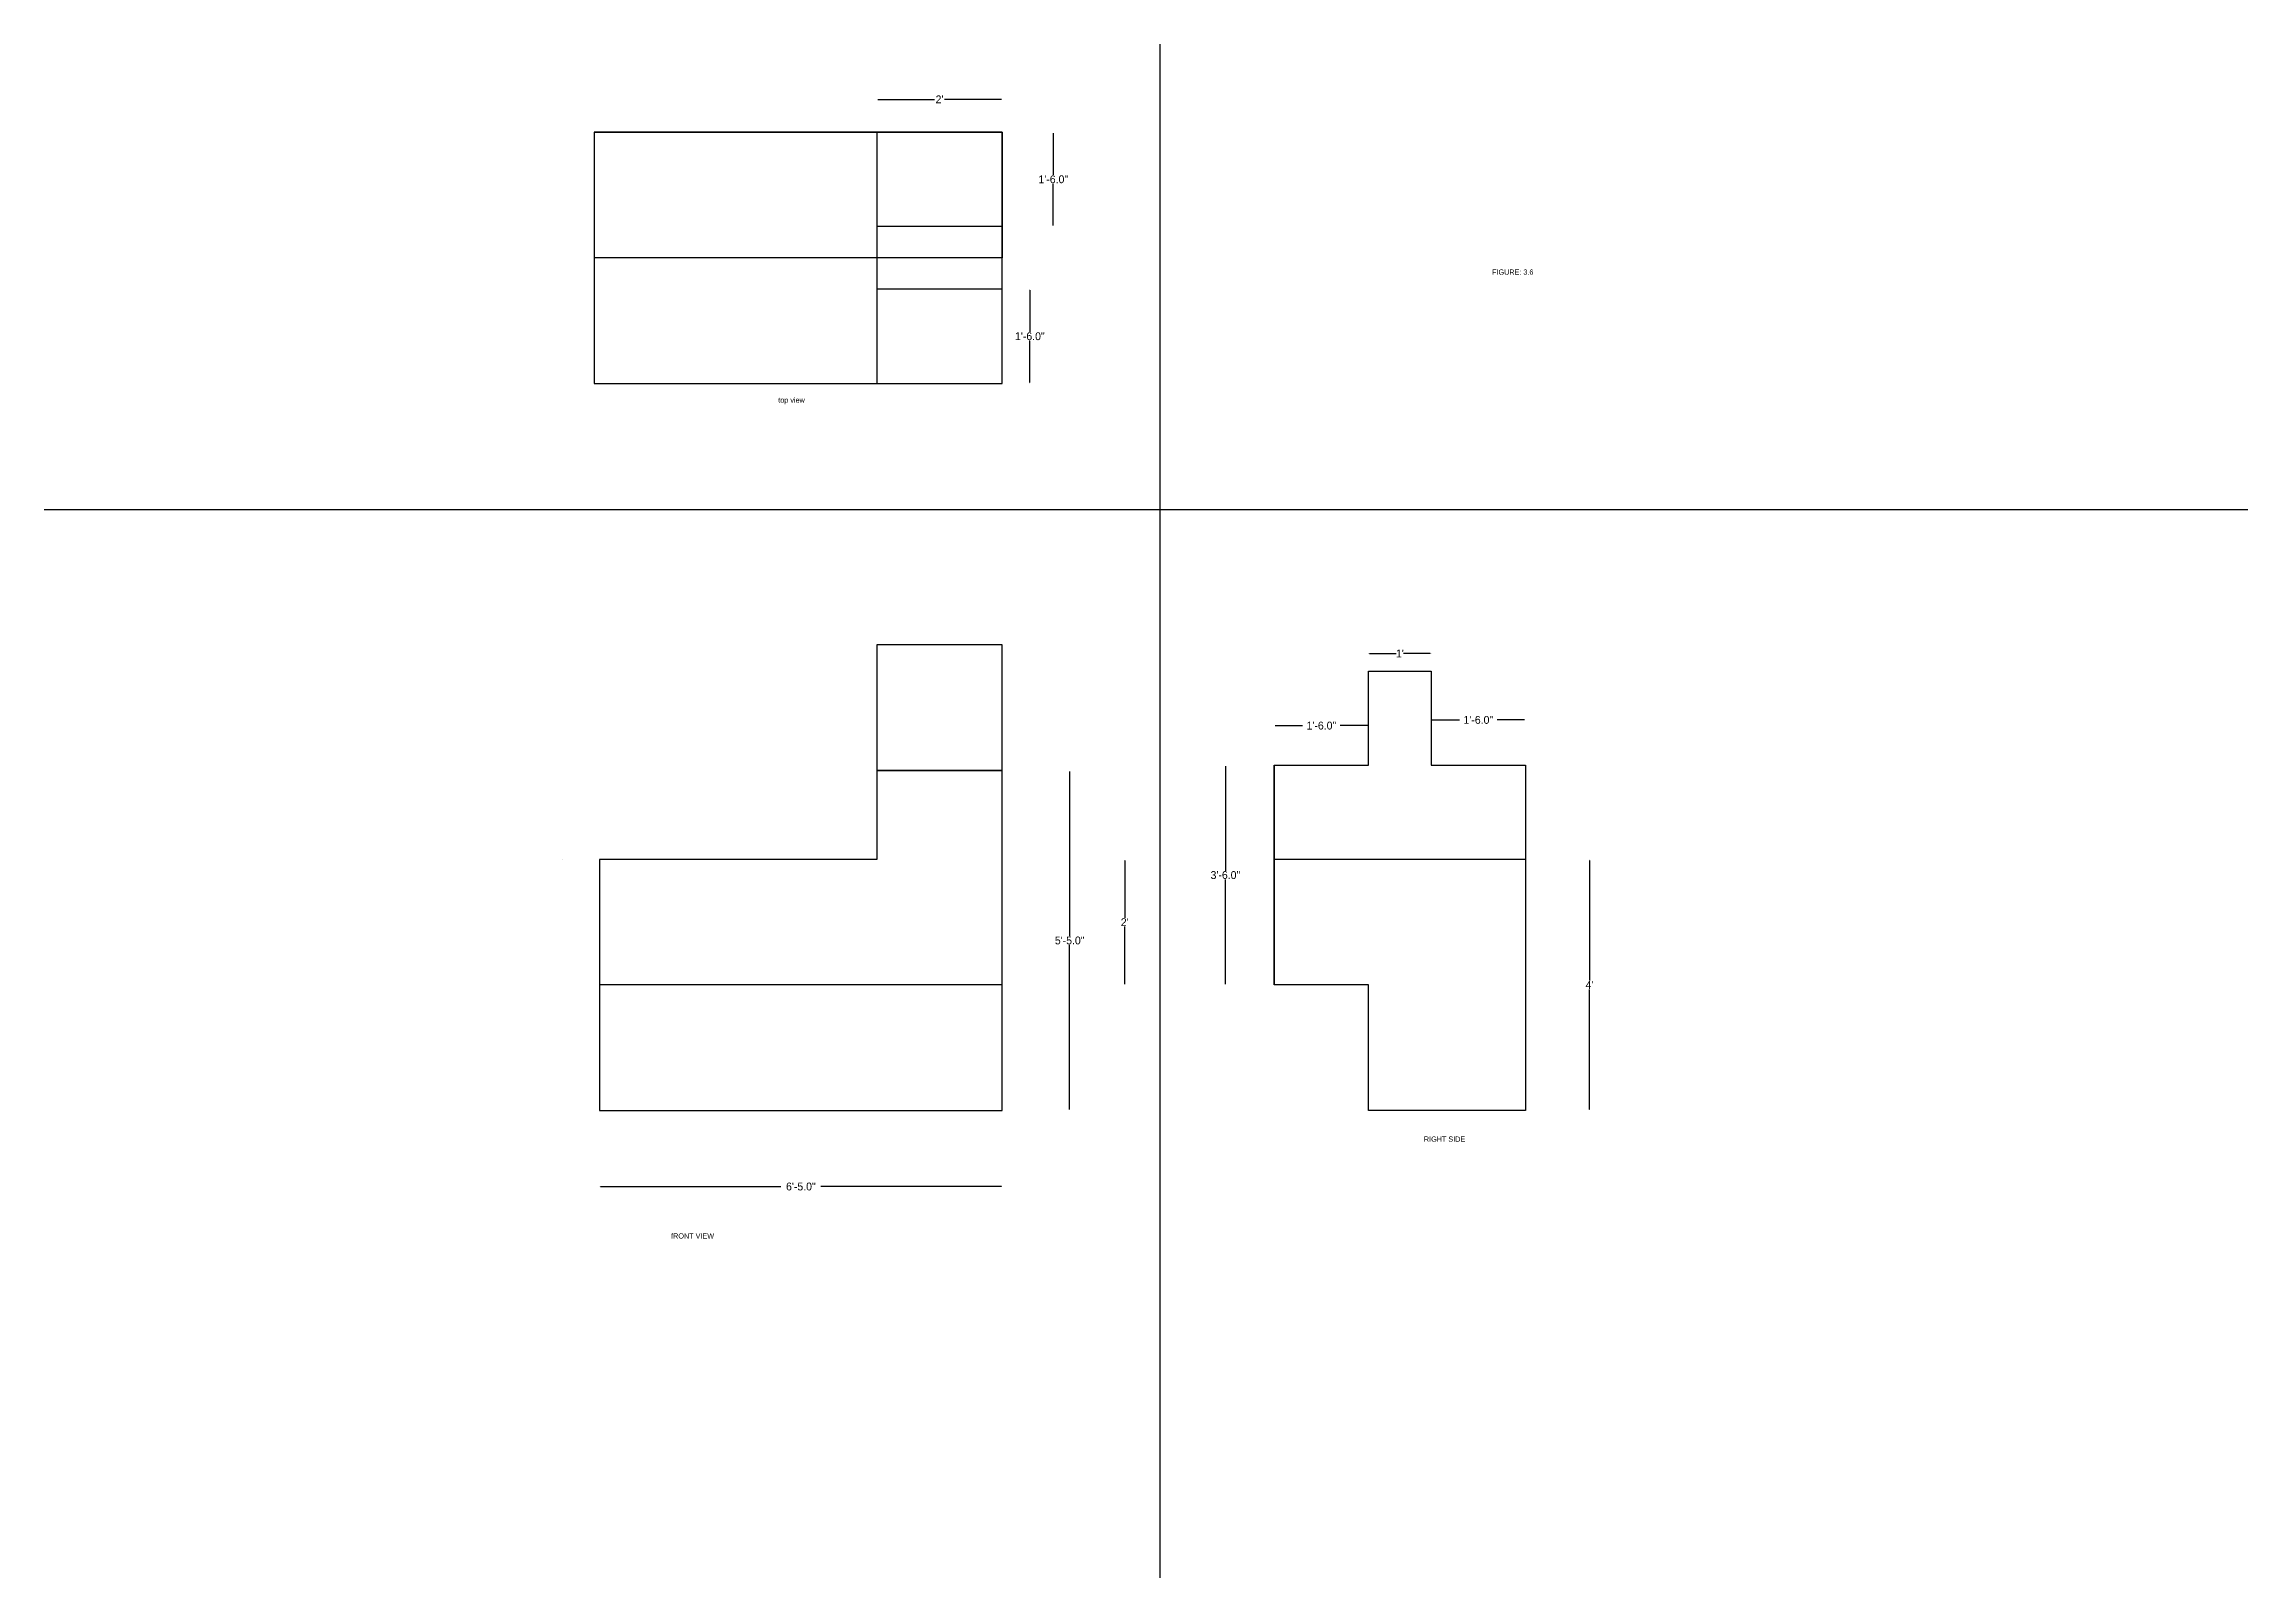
# Model space of a CAD drawing. Header units: inches. Extents: x -635 to 935, y 18 to 322.
# Drawn here: x 513.2 to 934.5, y 17.7 to 310.9 of the extents above; entities that cross this region are included whole.
import ezdxf

# ---------------------------------------------------------------- set-up
doc = ezdxf.new("R2010")
doc.units = ezdxf.units.IN
doc.header["$MEASUREMENT"] = 0
doc.dimstyles.get("Standard").update_dxf_attribs({"dimtxt": 1.5, "dimasz": 0.18, "dimexe": 0.18, "dimexo": 0.0625, "dimgap": 0.09, "dimtad": 0, "dimtih": 1, "dimtoh": 1, "dimdec": 1, "dimzin": 0, "dimdsep": 46, "dimlunit": 3, "dimtxsty": 'Standard', "dimcen": 0.09, "dimse1": 1, "dimse2": 1, "dimadec": 0, "dimazin": 0, "dimtfac": 1, "dimtdec": 1, "dimtofl": 0, "dimtmove": 0, "dimatfit": 3, "dimfxl": 1, "dimtolj": 1, "dimtzin": 0, "dimarcsym": 0})

msp = doc.modelspace()

# ---------------------------------------------------------------- texts
at = {"char_height": 1, "attachment_point": 1}
for s, insert, width in [('FIGURE: 3.6', (790.04, 267.86), 125.6934), ('top view', (653.59, 243.39), 86.9448), ('RIGHT SIDE', (777, 102.12), 104.1004), ('fRONT VIEW', (633.11, 83.61), 151.2525)]:
    msp.add_mtext(s, dxfattribs=dict(at, insert=insert, width=width))

# ---------------------------------------------------------------- blocks, each defined once
blk = doc.blocks.new('*D67')
at = {"color": 0, "lineweight": -2}
for p, q in [((672.59, 300.38), (683.45, 300.38)), ((696.23, 300.38), (685.38, 300.38))]:
    blk.add_line(p, q, dxfattribs=at)
at = {"color": 0}
for points in [[(672.59, 300.41), (672.59, 300.35), (672.41, 300.38)], [(696.23, 300.41), (696.23, 300.35), (696.41, 300.38)]]:
    blk.add_solid(points, dxfattribs=at)
at = {"layer": 'Defpoints', "color": 0}
for p in [(696.41, 300.38), (672.41, 294.09), (696.41, 294.09)]:
    blk.add_point(p, dxfattribs=at)
at = {"color": 0, "insert": (684.41, 300.38), "char_height": 1.5, "attachment_point": 5}
blk.add_mtext("\\A1;2'", dxfattribs=at)
blk = doc.blocks.new('*D68')
at = {"color": 0, "lineweight": -2}
for p, q in [((701.68, 263.91), (701.68, 255.93)), ((701.68, 246.27), (701.68, 254.25))]:
    blk.add_line(p, q, dxfattribs=at)
at = {"color": 0}
for points in [[(701.65, 263.91), (701.71, 263.91), (701.68, 264.09)], [(701.65, 246.27), (701.71, 246.27), (701.68, 246.09)]]:
    blk.add_solid(points, dxfattribs=at)
at = {"layer": 'Defpoints', "color": 0}
for p in [(696.41, 264.09), (701.68, 264.09), (696.41, 246.09)]:
    blk.add_point(p, dxfattribs=at)
at = {"color": 0, "insert": (701.68, 255.09), "char_height": 1.5, "attachment_point": 5}
blk.add_mtext('\\A1;1\'-6.0"', dxfattribs=at)
blk = doc.blocks.new('*D69')
at = {"color": 0, "lineweight": -2}
for p, q in [((706.16, 293.91), (706.16, 285.93)), ((706.16, 276.27), (706.16, 284.25))]:
    blk.add_line(p, q, dxfattribs=at)
at = {"color": 0}
for points in [[(706.13, 293.91), (706.19, 293.91), (706.16, 294.09)], [(706.13, 276.27), (706.19, 276.27), (706.16, 276.09)]]:
    blk.add_solid(points, dxfattribs=at)
at = {"layer": 'Defpoints', "color": 0}
for p in [(696.41, 294.09), (696.41, 276.09), (706.16, 276.09)]:
    blk.add_point(p, dxfattribs=at)
at = {"color": 0, "insert": (706.16, 285.09), "char_height": 1.5, "attachment_point": 5}
blk.add_mtext('\\A1;1\'-6.0"', dxfattribs=at)
blk = doc.blocks.new('*D70')
at = {"color": 0, "lineweight": -2}
for p, q in [((766.59, 194.45), (771.7, 194.45)), ((778.23, 194.45), (773.13, 194.45))]:
    blk.add_line(p, q, dxfattribs=at)
at = {"color": 0}
for points in [[(766.59, 194.48), (766.59, 194.42), (766.41, 194.45)], [(778.23, 194.48), (778.23, 194.42), (778.41, 194.45)]]:
    blk.add_solid(points, dxfattribs=at)
at = {"layer": 'Defpoints', "color": 0}
for p in [(778.41, 194.45), (766.41, 191.09), (778.41, 191.09)]:
    blk.add_point(p, dxfattribs=at)
at = {"color": 0, "insert": (772.41, 194.45), "char_height": 1.5, "attachment_point": 5}
blk.add_mtext("\\A1;1'", dxfattribs=at)
blk = doc.blocks.new('*D71')
at = {"color": 0, "lineweight": -2}
for p, q in [((778.59, 181.75), (783.82, 181.75)), ((796.23, 181.75), (791, 181.75))]:
    blk.add_line(p, q, dxfattribs=at)
at = {"color": 0}
for points in [[(778.59, 181.78), (778.59, 181.72), (778.41, 181.75)], [(796.23, 181.78), (796.23, 181.72), (796.41, 181.75)]]:
    blk.add_solid(points, dxfattribs=at)
at = {"layer": 'Defpoints', "color": 0}
for p in [(796.41, 181.75), (778.41, 173.09), (796.41, 173.09)]:
    blk.add_point(p, dxfattribs=at)
at = {"color": 0, "insert": (787.41, 181.75), "char_height": 1.5, "attachment_point": 5}
blk.add_mtext('\\A1;1\'-6.0"', dxfattribs=at)
blk = doc.blocks.new('*D72')
at = {"color": 0, "lineweight": -2}
for p, q in [((748.59, 180.66), (753.82, 180.66)), ((766.23, 180.66), (761, 180.66))]:
    blk.add_line(p, q, dxfattribs=at)
at = {"color": 0}
for points in [[(748.59, 180.69), (748.59, 180.63), (748.41, 180.66)], [(766.23, 180.69), (766.23, 180.63), (766.41, 180.66)]]:
    blk.add_solid(points, dxfattribs=at)
at = {"layer": 'Defpoints', "color": 0}
for p in [(748.41, 180.66), (748.41, 173.09), (766.41, 173.09)]:
    blk.add_point(p, dxfattribs=at)
at = {"color": 0, "insert": (757.41, 180.66), "char_height": 1.5, "attachment_point": 5}
blk.add_mtext('\\A1;1\'-6.0"', dxfattribs=at)
blk = doc.blocks.new('*D73')
at = {"color": 0, "lineweight": -2}
for p, q in [((739.06, 172.91), (739.06, 152.93)), ((739.06, 131.27), (739.06, 151.25))]:
    blk.add_line(p, q, dxfattribs=at)
at = {"color": 0}
for points in [[(739.03, 172.91), (739.09, 172.91), (739.06, 173.09)], [(739.03, 131.27), (739.09, 131.27), (739.06, 131.09)]]:
    blk.add_solid(points, dxfattribs=at)
at = {"layer": 'Defpoints', "color": 0}
for p in [(748.41, 173.09), (739.06, 131.09), (748.41, 131.09)]:
    blk.add_point(p, dxfattribs=at)
at = {"color": 0, "insert": (739.06, 152.09), "char_height": 1.5, "attachment_point": 5}
blk.add_mtext('\\A1;3\'-6.0"', dxfattribs=at)
blk = doc.blocks.new('*D74')
at = {"color": 0, "lineweight": -2}
for p, q in [((808.65, 154.91), (808.65, 131.93)), ((808.65, 107.27), (808.65, 130.25))]:
    blk.add_line(p, q, dxfattribs=at)
at = {"color": 0}
for points in [[(808.62, 154.91), (808.68, 154.91), (808.65, 155.09)], [(808.62, 107.27), (808.68, 107.27), (808.65, 107.09)]]:
    blk.add_solid(points, dxfattribs=at)
at = {"layer": 'Defpoints', "color": 0}
for p in [(796.41, 155.09), (796.41, 107.09), (808.65, 107.09)]:
    blk.add_point(p, dxfattribs=at)
at = {"color": 0, "insert": (808.65, 131.09), "char_height": 1.5, "attachment_point": 5}
blk.add_mtext("\\A1;4'", dxfattribs=at)
blk = doc.blocks.new('*D75')
at = {"color": 0, "lineweight": -2}
for p, q in [((619.59, 92.55), (654.07, 92.55)), ((696.23, 92.55), (661.75, 92.55))]:
    blk.add_line(p, q, dxfattribs=at)
at = {"color": 0}
for points in [[(619.59, 92.58), (619.59, 92.52), (619.41, 92.55)], [(696.23, 92.58), (696.23, 92.52), (696.41, 92.55)]]:
    blk.add_solid(points, dxfattribs=at)
at = {"layer": 'Defpoints', "color": 0}
for p in [(619.41, 107.09), (696.41, 107.09), (696.41, 92.55)]:
    blk.add_point(p, dxfattribs=at)
at = {"color": 0, "insert": (657.91, 92.55), "char_height": 1.5, "attachment_point": 5}
blk.add_mtext('\\A1;6\'-5.0"', dxfattribs=at)
blk = doc.blocks.new('*D76')
at = {"color": 0, "lineweight": -2}
for p, q in [((709.29, 171.91), (709.29, 140.43)), ((709.29, 107.27), (709.29, 138.75))]:
    blk.add_line(p, q, dxfattribs=at)
at = {"color": 0}
for points in [[(709.26, 171.91), (709.32, 171.91), (709.29, 172.09)], [(709.26, 107.27), (709.32, 107.27), (709.29, 107.09)]]:
    blk.add_solid(points, dxfattribs=at)
at = {"layer": 'Defpoints', "color": 0}
for p in [(696.41, 172.09), (696.41, 107.09), (709.29, 107.09)]:
    blk.add_point(p, dxfattribs=at)
at = {"color": 0, "insert": (709.29, 139.59), "char_height": 1.5, "attachment_point": 5}
blk.add_mtext('\\A1;5\'-5.0"', dxfattribs=at)
blk = doc.blocks.new('*D77')
at = {"color": 0, "lineweight": -2}
for p, q in [((719.82, 154.91), (719.82, 143.93)), ((719.82, 131.27), (719.82, 142.25))]:
    blk.add_line(p, q, dxfattribs=at)
at = {"color": 0}
for points in [[(719.79, 154.91), (719.85, 154.91), (719.82, 155.09)], [(719.79, 131.27), (719.85, 131.27), (719.82, 131.09)]]:
    blk.add_solid(points, dxfattribs=at)
at = {"layer": 'Defpoints', "color": 0}
for p in [(672.41, 155.09), (696.41, 131.09), (719.82, 131.09)]:
    blk.add_point(p, dxfattribs=at)
at = {"color": 0, "insert": (719.82, 143.09), "char_height": 1.5, "attachment_point": 5}
blk.add_mtext("\\A1;2'", dxfattribs=at)

# ---------------------------------------------------------------- dimensions: what is measured, and where the dimension line sits
for base, p1, p2, picture, middle in [((696.41, 300.38), (672.41, 294.09), (696.41, 294.09), '*D67', (684.41, 300.38)), ((778.41, 194.45), (766.41, 191.09), (778.41, 191.09), '*D70', (772.41, 194.45)), ((748.41, 180.66), (766.41, 173.09), (748.41, 173.09), '*D72', (757.41, 180.66)), ((796.41, 181.75), (778.41, 173.09), (796.41, 173.09), '*D71', (787.41, 181.75)), ((696.41, 92.55), (619.41, 107.09), (696.41, 107.09), '*D75', (657.91, 92.55))]:
    dim = msp.add_linear_dim(base=base, p1=p1, p2=p2, dimstyle='Standard')
    dim.commit()
    dim.dimension.update_dxf_attribs({"geometry": picture, "text_midpoint": middle})
for base, p1, p2, picture, middle in [((706.16, 276.09), (696.41, 294.09), (696.41, 276.09), '*D69', (706.16, 285.09)), ((701.68, 264.09), (696.41, 246.09), (696.41, 264.09), '*D68', (701.68, 255.09)), ((739.06, 131.09), (748.41, 173.09), (748.41, 131.09), '*D73', (739.06, 152.09)), ((709.29, 107.09), (696.41, 172.09), (696.41, 107.09), '*D76', (709.29, 139.59)), ((719.82, 131.09), (672.41, 155.09), (696.41, 131.09), '*D77', (719.82, 143.09)), ((808.65, 107.09), (796.41, 155.09), (796.41, 107.09), '*D74', (808.65, 131.09))]:
    dim = msp.add_linear_dim(base=base, p1=p1, p2=p2, angle=90, dimstyle='Standard')
    dim.commit()
    dim.dimension.update_dxf_attribs({"geometry": picture, "text_midpoint": middle})

# ---------------------------------------------------------------- linework, layer by layer
for p, q in [((726.52, 310.95), (726.52, 17.74)), ((696.41, 294.09), (618.41, 294.09)), ((618.41, 294.09), (618.41, 246.09)), ((618.41, 294.09), (672.41, 294.09)), ((696.41, 294.09), (672.41, 294.09)), ((672.41, 294.09), (672.41, 246.09)), ((672.41, 294.09), (696.41, 294.09)), ((696.41, 246.09), (696.41, 294.09)), ((696.41, 294.09), (696.41, 276.09)), ((696.41, 294.09), (696.41, 276.09)), ((696.41, 276.09), (672.41, 276.09)), ((696.41, 276.09), (696.41, 270.09)), ((696.41, 270.09), (618.41, 270.09)), ((696.41, 264.09), (672.41, 264.09)), ((696.41, 246.09), (696.41, 264.09)), ((696.41, 246.09), (696.41, 264.09)), ((618.41, 246.09), (696.41, 246.09)), ((513.24, 221.99), (934.52, 221.99)), ((696.41, 196.09), (672.41, 196.09)), ((672.41, 196.09), (672.41, 172.09)), ((696.41, 172.09), (696.41, 196.09)), ((766.41, 173.09), (766.41, 191.09)), ((766.41, 191.09), (778.41, 191.09)), ((778.41, 191.09), (778.41, 173.09)), ((748.41, 173.09), (766.41, 173.09)), ((748.41, 131.09), (748.41, 173.09)), ((748.41, 173.09), (748.41, 131.09)), ((778.41, 173.09), (796.41, 173.09)), ((796.41, 173.09), (796.41, 107.09)), ((796.41, 173.09), (796.41, 155.09)), ((696.41, 172.09), (672.41, 172.09)), ((672.41, 172.09), (696.41, 172.09)), ((672.41, 172.09), (672.41, 155.09)), ((696.41, 107.09), (696.41, 172.09)), ((612.41, 155.09), (612.41, 155.09)), ((612.41, 155.09), (612.41, 155.09)), ((672.41, 155.09), (619.41, 155.09)), ((619.41, 155.09), (619.41, 107.09)), ((619.41, 155.09), (619.41, 114.09)), ((619.41, 155.09), (619.41, 114.09)), ((796.41, 155.09), (748.41, 155.09)), ((696.41, 131.09), (619.41, 131.09)), ((696.41, 107.09), (696.41, 131.09)), ((696.41, 107.09), (696.41, 131.09)), ((696.41, 107.09), (696.41, 131.09)), ((766.41, 131.09), (748.41, 131.09)), ((766.41, 107.09), (766.41, 131.09)), ((619.41, 107.09), (696.41, 107.09)), ((796.41, 107.09), (766.41, 107.09))]:
    msp.add_line(p, q)

msp.set_redraw_order([(e.dxf.handle, doc.entitydb.next_handle()) for e in msp.query("TEXT MTEXT ATTDEF DIMENSION ARC_DIMENSION")])  # texts and dimensions are drawn at this point

doc.saveas('drawing.dxf')
